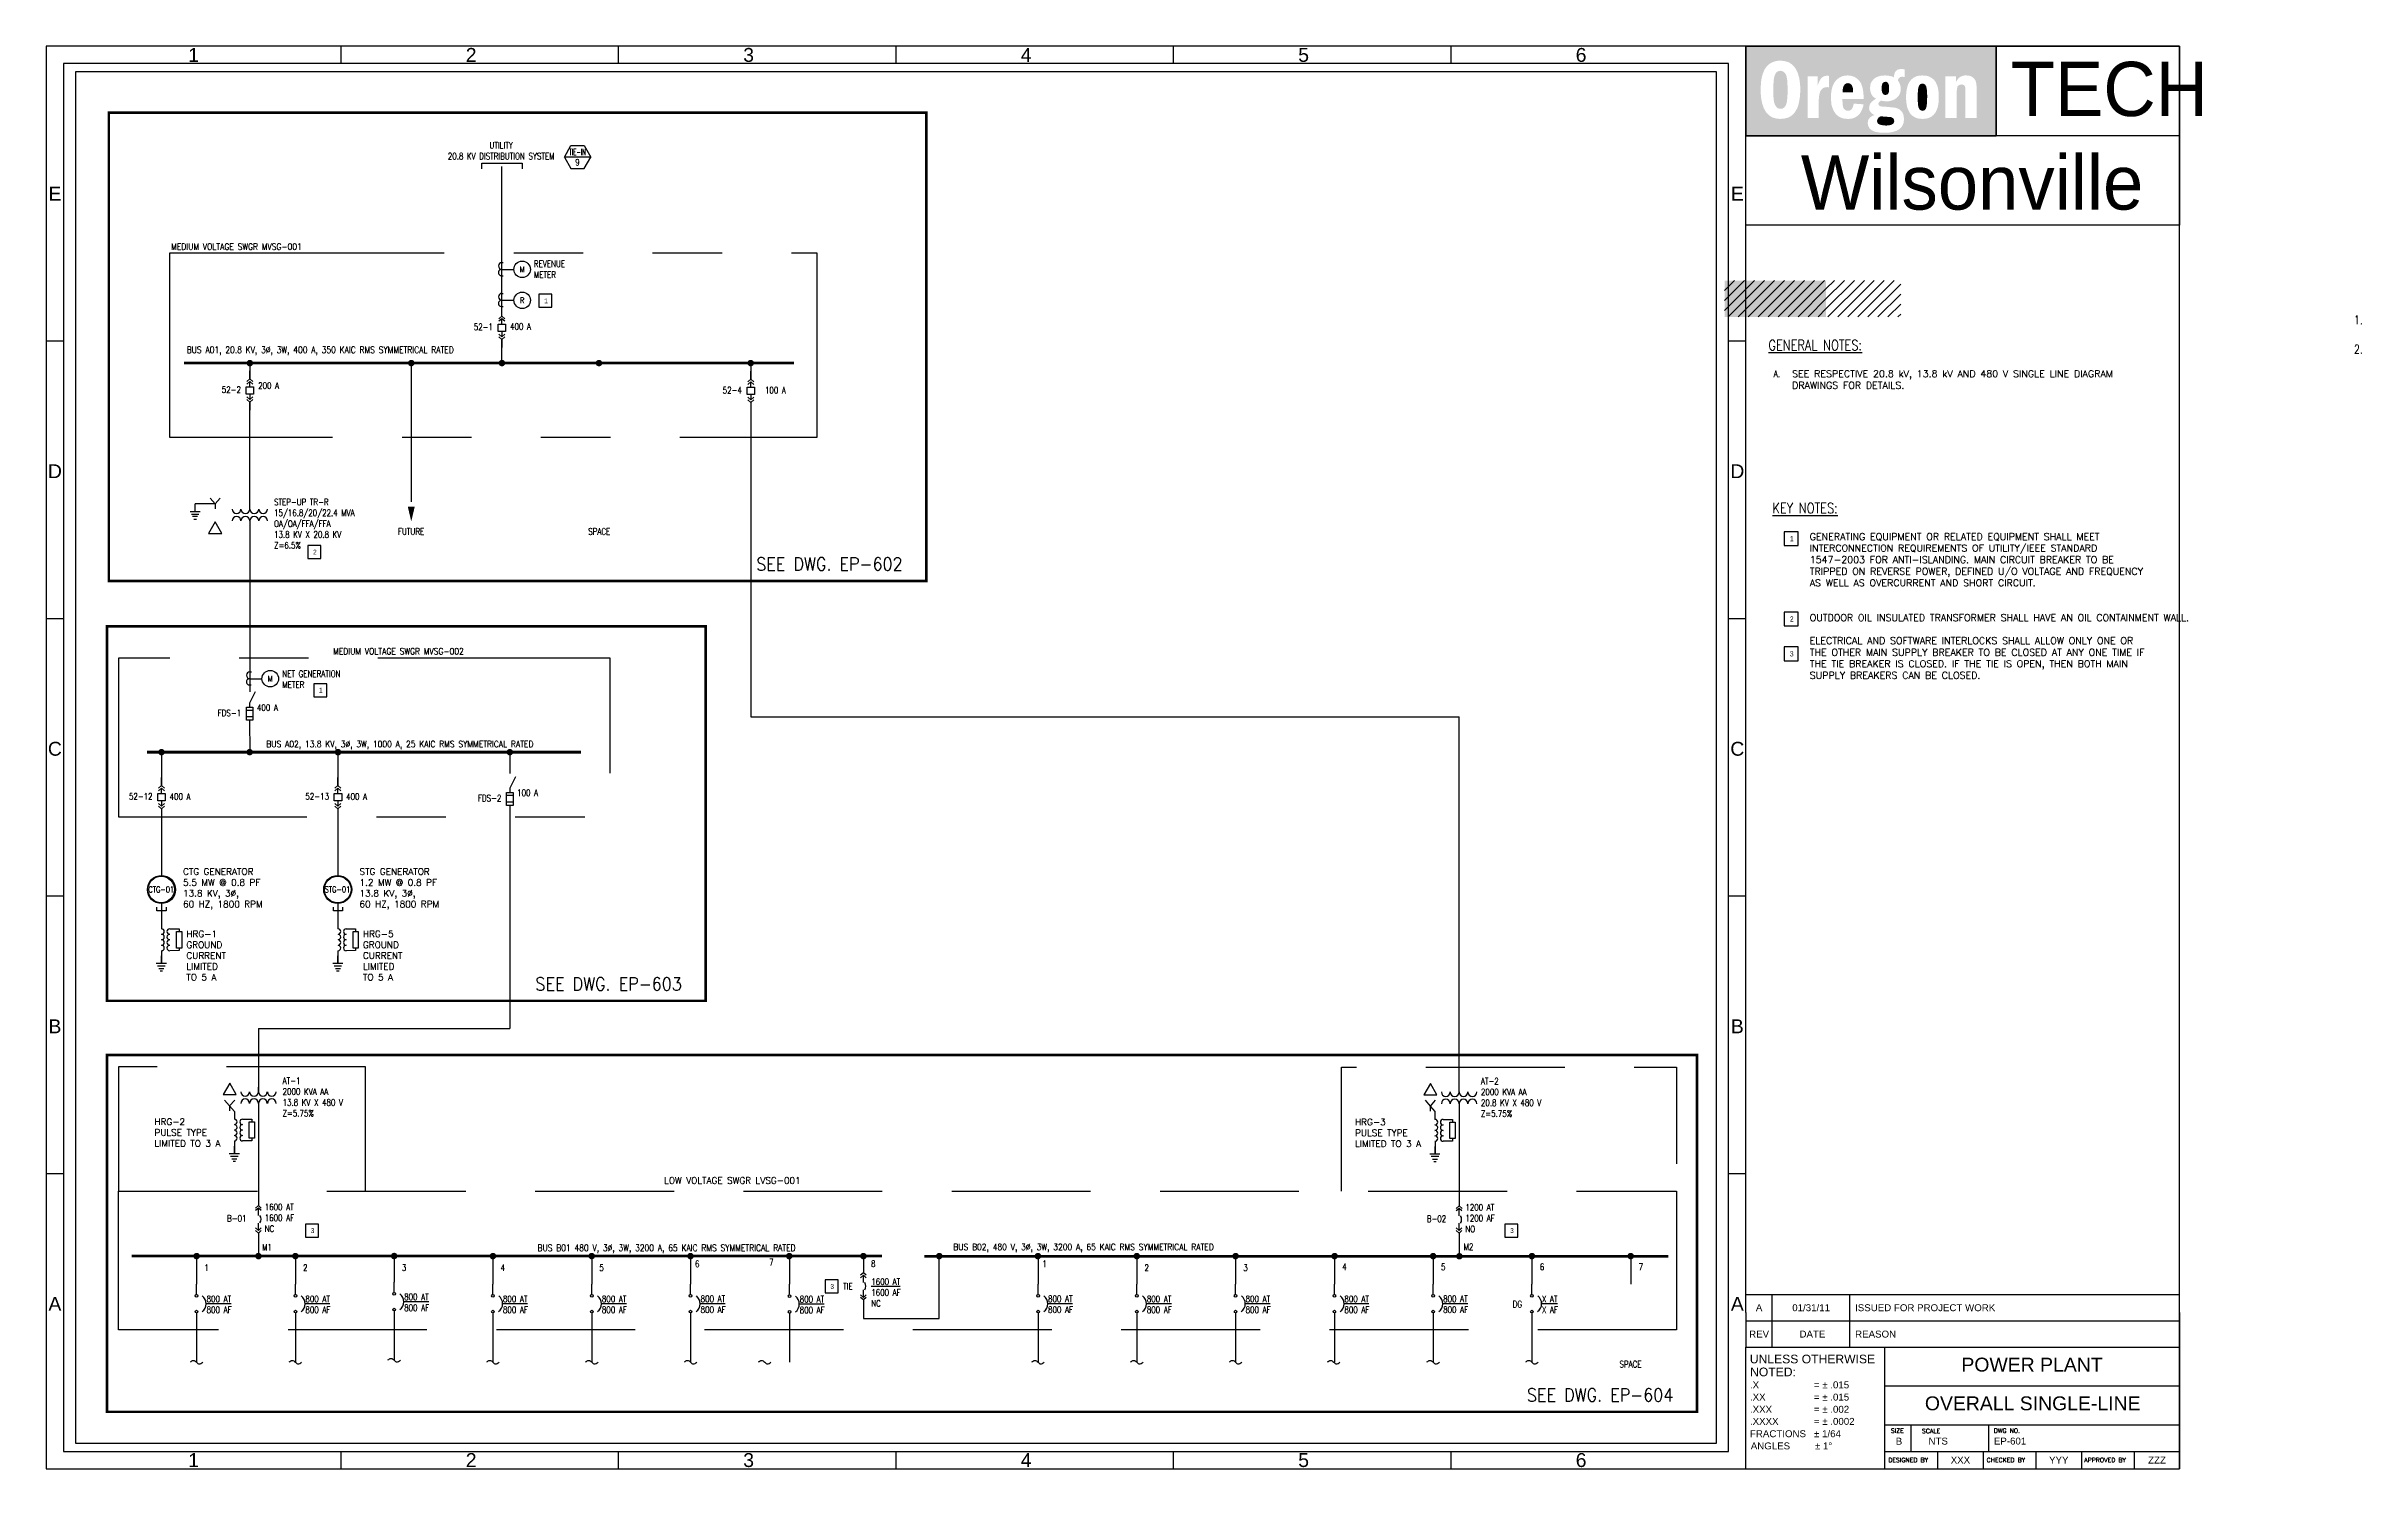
# Paper-space layout 'Layout1' of a CAD drawing. Extents: x 0 to 16.7, y 0 to 10.2.
# The model-space entities are those that its viewports show. They can reach past a viewport. Long polylines and large blocks are cut down to what shows.
import ezdxf
from ezdxf.enums import TextEntityAlignment as Align

# ---------------------------------------------------------------- set-up
doc = ezdxf.new("R2010")
doc.units = 0
doc.header["$MEASUREMENT"] = 0
doc.linetypes.add('DASHED', pattern=[0.75, 0.5, -0.25])
doc.linetypes.add('PHANTOM', pattern=[2.5, 1.25, -0.25, 0.25, -0.25, 0.25, -0.25])
doc.layers.get('0').update_dxf_attribs({"linetype": 'CONTINUOUS'})
doc.layers.get('Defpoints').update_dxf_attribs({"linetype": 'CONTINUOUS'})
for name, color, linetype in [('black', 250, 'CONTINUOUS'), ('e-busline', 4, 'CONTINUOUS'), ('e-ckt_line', 4, 'CONTINUOUS'), ('e-cond-n', 4, 'CONTINUOUS'), ('E-Dwg Limit', 3, 'PHANTOM'), ('E-ENCLOSURE', 1, 'DASHED'), ('e-equip-n', 4, 'CONTINUOUS'), ('e-line-lwt2', 2, 'PHANTOM'), ('e-line-lwt3', 4, 'CONTINUOUS'), ('e-line-lwt4', 7, 'CONTINUOUS'), ('e-line-lwt5', 13, 'CONTINUOUS'), ('e-line-text', 2, 'CONTINUOUS'), ('e-text-n', 2, 'CONTINUOUS'), ('G-ANNO-TTLB', 7, 'CONTINUOUS'), ('G-Dimns-N', 3, 'CONTINUOUS'), ('G-Text-M', 30, 'CONTINUOUS'), ('G-Text-N', 2, 'CONTINUOUS'), ('white', 7, 'CONTINUOUS')]:
    doc.layers.add(name, color=color, linetype=linetype)
doc.styles.add('Roman', font='romans')
doc.styles.add('ROMANS', font='ROMANS.shx')
doc.styles.add('ROMANSCC', font='ROMANS.SHX', dxfattribs={"width": 0.8, "height": 0.125})
doc.styles.add('SIMPLEX', font='simplex.shx')
doc.styles.get("Standard").update_dxf_attribs({"font": 'arial.ttf', "width": 1.001})
doc.styles.add('STD3-32', font='MONOSI.SHX', dxfattribs={"width": 0.85, "height": 0.09375})
pattern_1 = [(45, (10.456353, 10.16089), (-0.0359829, 0.0359829), [])]

psp = doc.layouts.get("Layout1")

# ---------------------------------------------------------------- texts
at = {"layer": 'G-Text-M', "linetype": 'Continuous', "style": 'ROMANS', "width": 0.8}
for s, p in [('%%UGENERAL NOTES:', (12.413, 8.059)), ('%%UKEY NOTES:', (12.441, 6.885))]:
    psp.add_text(s, height=0.075, dxfattribs=at).set_placement(p)
at = {"layer": 'G-Text-N', "style": 'ROMANS', "width": 0.8}
for s, height, p in [('1.', 0.0625, (16.632, 8.247)), ('2.', 0.0625, (16.632, 8.036)), ('A.', 0.05, (12.449, 7.865))]:
    psp.add_text(s, height=height, dxfattribs=at).set_placement(p)
at = {"layer": 'G-Text-N', "char_height": 0.05, "attachment_point": 1, "style": 'ROMANS'}
for s, insert, width in [('SEE RESPECTIVE 20.8 kV, 13.8 kV AND 480 V SINGLE LINE DIAGRAM DRAWINGS FOR DETAILS.', (12.583, 7.915), 2.78552), ('GENERATING EQUIPMENT OR RELATED EQUIPMENT SHALL MEET INTERCONNECTION REQUIREMENTS OF UTILITY/IEEE STANDARD 1547-2003 FOR ANTI-ISLANDING. MAIN CIRCUIT BREAKER TO BE TRIPPED ON REVERSE POWER, DEFINED U/O VOLTAGE AND FREQUENCY AS WELL AS OVERCURRENT AND SHORT CIRCUIT.\\P\\P\\POUTDOOR OIL INSULATED TRANSFORMER SHALL HAVE AN OIL CONTAINMENT WALL.\\P\\PELECTRICAL AND SOFTWARE INTERLOCKS SHALL ALLOW ONLY ONE OR THE OTHER MAIN SUPPLY BREAKER TO BE CLOSED AT ANY ONE TIME IF THE TIE BREAKER IS CLOSED. IF THE TIE IS OPEN, THEN BOTH MAIN SUPPLY BREAKERS CAN BE CLOSED.', (12.71, 6.742), 2.6215)]:
    psp.add_mtext(s, dxfattribs=dict(at, insert=insert, width=width))

msp = doc.modelspace()

# ---------------------------------------------------------------- texts
at = {"layer": 'e-text-n', "style": 'ROMANSCC', "width": 0.85}
msp.add_text('BUS B01 480 V, 3%%C, 3W, 3200 A, 65 KAIC RMS SYMMETRICAL RATED', height=0.09375, dxfattribs=at).set_placement((10.933, 3.607))
at = {"layer": 'G-Text-N', "style": 'ROMANSCC', "width": 0.85}
for s, p in [('MEDIUM VOLTAGE SWGR MVSG-001', (5.647, 18.049)), ('MEDIUM VOLTAGE SWGR MVSG-001', (5.647, 18.049)), ('BUS A01, 20.8 KV, 3%%C, 3W, 400 A, 350 KAIC RMS SYMMETRICAL RATED ', (5.872, 16.561)), ('MEDIUM VOLTAGE SWGR MVSG-002', (7.984, 12.212)), ('MEDIUM VOLTAGE SWGR MVSG-002', (7.984, 12.212)), ('BUS A02, 13.8 KV, 3%%C, 3W, 1000 A, 25 KAIC RMS SYMMETRICAL RATED', (7.021, 10.874)), ('BUS B02, 480 V, 3%%C, 3W, 3200 A, 65 KAIC RMS SYMMETRICAL RATED', (16.932, 3.62))]:
    msp.add_text(s, height=0.09375, dxfattribs=at).set_placement(p)
at = {"layer": 'G-Text-N', "style": 'ROMANS', "width": 0.75}
msp.add_text('R', height=0.0797, dxfattribs=at).set_placement((10.712, 17.322), align=Align.MIDDLE)
at = {"layer": 'G-Text-N', "linetype": 'Continuous', "style": 'ROMANS', "width": 0.8}
for s, p in [('M1', (6.96, 3.615)), ('M2', (24.293, 3.622)), ('6', (13.203, 3.376, -135)), ('7', (14.275, 3.4, -135)), ('1', (18.215, 3.376, -135))]:
    msp.add_text(s, height=0.0938, dxfattribs=at).set_placement(p)
at = {"layer": 'G-Text-N'}
for s, insert, char_height, width, attachment_point, style in [('UTILITY\\P20.8 KV DISTRIBUTION SYSTEM', (10.408, 19.604), 0.09375, 2.53958, 2, 'ROMANSCC'), ('{\\Fromans.shx;REVENUE\\PMETER}', (10.88, 17.895), 0.09375, 1.17188, 1, 'ROMANSCC'), ('{\\Fromans.shx;REVENUE\\PMETER}', (10.88, 17.895), 0.09375, 1.17188, 1, 'ROMANSCC'), ('{\\Fromans.shx|c0;52-1}', (10.29, 16.985), 0.09375, 1.17188, 3, 'ROMANSCC'), ('400 A', (10.536, 16.99), 0.0938, 1.17188, 1, 'ROMANSCC'), ('{\\Fromans.shx|c0;52-2}', (6.654, 16.08), 0.09375, 1.17188, 3, 'ROMANSCC'), ('200 A', (6.902, 16.138), 0.0938, 1.17188, 1, 'ROMANSCC'), ('{\\Fromans.shx|c0;52-4}', (13.88, 16.072), 0.09375, 1.17188, 3, 'ROMANSCC'), ('100 A', (14.213, 16.072), 0.0938, 1.17188, 1, 'ROMANSCC'), ('{\\Fromans|c0;FUTURE}', (9.109, 14.034), 0.09375, 1.17188, 2, 'ROMANSCC'), ('{\\Fromans|c0;FUTURE}', (9.109, 14.034), 0.09375, 1.17188, 2, 'ROMANSCC'), ('{\\Fromans|c0;SPACE}', (11.824, 14.034), 0.09375, 1.17188, 2, 'ROMANSCC'), ('{\\W0.9;SEE DWG. EP-602}', (14.088, 13.612), 0.1875, 3.40864, 1, 'ROMANS'), ('{\\Fromans.shx;NET GENERATION\\PMETER}', (7.251, 11.981), 0.09375, 1.46874, 1, 'ROMANSCC'), ('{\\Fromans.shx;NET GENERATION\\PMETER}', (7.251, 11.981), 0.09375, 1.46874, 1, 'ROMANSCC'), ('FDS-1', (6.657, 11.416), 0.0938, 1.17188, 3, 'ROMANSCC'), ('400 A', (6.885, 11.493), 0.0938, 0.55759, 1, 'ROMANSCC'), ('{\\Fromans.shx|c0;52-12}', (5.379, 10.213), 0.09375, 1.17188, 3, 'ROMANSCC'), ('400 A', (5.624, 10.21), 0.0938, 1.17188, 1, 'ROMANSCC'), ('{\\Fromans.shx|c0;52-13}', (7.925, 10.213), 0.09375, 1.17188, 3, 'ROMANSCC'), ('400 A', (8.171, 10.21), 0.0938, 1.17188, 1, 'ROMANSCC'), ('FDS-2', (10.411, 10.188), 0.0938, 1.17188, 3, 'ROMANSCC'), ('100 A', (10.639, 10.265), 0.0938, 0.55759, 1, 'ROMANSCC'), ('CTG GENERATOR \\P5.5 MW @ 0.8 PF\\P13.8 KV, 3%%C,\\P60 HZ, 1800 RPM', (5.818, 9.128), 0.09375, 1.70667, 1, 'ROMANS'), ('STG GENERATOR \\P1.2 MW @ 0.8 PF\\P13.8 KV, 3%%C,\\P60 HZ, 1800 RPM', (8.365, 9.128), 0.09375, 1.70667, 1, 'ROMANS'), ('HRG-1\\PGROUND CURRENT LIMITED TO 5 A', (5.867, 8.229), 0.09375, 0.671, 1, 'ROMANS'), ('HRG-5 GROUND CURRENT LIMITED TO 5 A', (8.414, 8.229), 0.09375, 0.68733, 1, 'ROMANS'), ('{\\W0.9;SEE DWG. EP-603}', (10.903, 7.555), 0.1875, 3.40864, 1, 'ROMANS'), ('HRG-2\\PPULSE TYPE LIMITED TO 3 A', (5.406, 5.52), 0.09375, 1.12463, 1, 'ROMANS'), ('HRG-3\\PPULSE TYPE LIMITED TO 3 A', (22.727, 5.516), 0.09375, 1.13471, 1, 'ROMANS'), ('LOW VOLTAGE SWGR LVSG-001', (12.76, 4.673), 0.09375, 3.68288, 1, 'ROMANS'), ('B-01', (6.734, 4.126), 0.0938, 1.17188, 3, 'ROMANSCC'), ('1600 AT\\P1600 AF\\PNC', (6.997, 4.29), 0.0938, 1.07667, 1, 'ROMANSCC'), ('B-02', (24.042, 4.12), 0.0938, 1.17188, 3, 'ROMANSCC'), ('1200 AT\\P1200 AF\\PNO', (24.318, 4.285), 0.0938, 1.07667, 1, 'ROMANSCC'), ('{\\Fromans|c0;1}', (6.125, 3.414), 0.09375, 1.17188, 1, 'ROMANSCC'), ('{\\Fromans|c0;1}', (6.125, 3.414), 0.09375, 1.17188, 1, 'ROMANSCC'), ('{\\Fromans|c0;2}', (7.55, 3.414), 0.09375, 1.17188, 1, 'ROMANSCC'), ('{\\Fromans|c0;2}', (7.55, 3.414), 0.09375, 1.17188, 1, 'ROMANSCC'), ('{\\Fromans|c0;3}', (8.975, 3.415), 0.09375, 1.17188, 1, 'ROMANSCC'), ('{\\Fromans|c0;3}', (8.975, 3.415), 0.09375, 1.17188, 1, 'ROMANSCC'), ('{\\Fromans|c0;4}', (10.4, 3.414), 0.09375, 1.17188, 1, 'ROMANSCC'), ('{\\Fromans|c0;4}', (10.4, 3.414), 0.09375, 1.17188, 1, 'ROMANSCC'), ('{\\Fromans|c0;5}', (11.825, 3.414), 0.09375, 1.17188, 1, 'ROMANSCC'), ('{\\Fromans|c0;5}', (11.825, 3.414), 0.09375, 1.17188, 1, 'ROMANSCC'), ('{\\Fromans|c0;8}', (15.745, 3.473), 0.09375, 1.17188, 1, 'ROMANSCC'), ('{\\Fromans|c0;8}', (15.745, 3.473), 0.09375, 1.17188, 1, 'ROMANSCC'), ('{\\Fromans|c0;2}', (19.689, 3.414), 0.09375, 1.17188, 1, 'ROMANSCC'), ('{\\Fromans|c0;2}', (19.689, 3.414), 0.09375, 1.17188, 1, 'ROMANSCC'), ('{\\Fromans|c0;3}', (21.114, 3.414), 0.09375, 0.05539, 1, 'ROMANSCC'), ('{\\Fromans|c0;3}', (21.114, 3.414), 0.09375, 0.05539, 1, 'ROMANSCC'), ('{\\Fromans|c0;4}', (22.543, 3.427), 0.09375, 1.17188, 1, 'ROMANSCC'), ('{\\Fromans|c0;4}', (22.543, 3.427), 0.09375, 1.17188, 1, 'ROMANSCC'), ('{\\Fromans|c0;5}', (23.968, 3.427), 0.09375, 1.17188, 1, 'ROMANSCC'), ('{\\Fromans|c0;5}', (23.968, 3.427), 0.09375, 1.17188, 1, 'ROMANSCC'), ('{\\Fromans|c0;6}', (25.393, 3.427), 0.09375, 1.17188, 1, 'ROMANSCC'), ('{\\Fromans|c0;6}', (25.393, 3.427), 0.09375, 1.17188, 1, 'ROMANSCC'), ('{\\Fromans.shx|c0;7}', (26.818, 3.427), 0.09375, 1.17188, 1, 'ROMANSCC'), ('TIE', (15.48, 3.145), 0.0938, 1.17188, 3, 'ROMANSCC'), ('{\\L1600 AT\\P}1600 AF\\PNC', (15.747, 3.213), 0.0938, 1.17188, 1, 'ROMANSCC'), ('{\\L800 AT\\P}800 AF', (6.159, 2.964), 0.0938, 0.43179, 1, 'ROMANSCC'), ('{\\L800 AT\\P}800 AF', (7.584, 2.964), 0.0938, 0.42178, 1, 'ROMANSCC'), ('{\\L800 AT\\P}800 AF', (9.009, 2.993), 0.0938, 0.45183, 1, 'ROMANSCC'), ('{\\L800 AT\\P}800 AF', (10.434, 2.964), 0.0938, 0.4318, 1, 'ROMANSCC'), ('{\\L800 AT\\P}800 AF', (11.861, 2.964), 0.0938, 0.44181, 1, 'ROMANSCC'), ('{\\L800 AT\\P}800 AF', (13.286, 2.965), 0.0938, 0.44181, 1, 'ROMANSCC'), ('{\\L800 AT\\P}800 AF', (14.715, 2.96), 0.0938, 0.42178, 1, 'ROMANSCC'), ('{\\L800 AT\\P}800 AF', (18.298, 2.965), 0.0938, 0.44181, 1, 'ROMANSCC'), ('{\\L800 AT\\P}800 AF', (19.723, 2.964), 0.0938, 0.46185, 1, 'ROMANSCC'), ('{\\L800 AT\\P}800 AF', (21.148, 2.964), 0.0938, 0.4318, 1, 'ROMANSCC'), ('{\\L800 AT\\P}800 AF', (22.573, 2.964), 0.0938, 0.45183, 1, 'ROMANSCC'), ('{\\L800 AT\\P}800 AF', (23.998, 2.965), 0.0938, 0.43179, 1, 'ROMANSCC'), ('DG    ', (25.137, 2.888), 0.0938, 1.17188, 3, 'ROMANSCC'), ('{\\LX AT\\P}X AF', (25.423, 2.964), 0.0938, 0.34163, 1, 'ROMANSCC'), ('{\\Fromans.shx|c0;SPACE}', (26.701, 2.023), 0.09375, 1.17188, 2, 'ROMANSCC'), ('{\\W0.9;SEE DWG. EP-604}', (25.207, 1.627), 0.1875, 3.40864, 1, 'ROMANS')]:
    msp.add_mtext(s, dxfattribs=dict(at, insert=insert, char_height=char_height, width=width, attachment_point=attachment_point, style=style))
at = {"layer": 'G-Text-N', "char_height": 0.09375, "attachment_point": 1, "style": 'ROMANSCC'}
for s, insert in [('STEP-UP TR-R  \\P15/16.8/20/22.4 MVA\\POA/OA/FFA/FFA\\P13.8 KV X 20.8 KV\\PZ=6.5%', (7.131, 14.459)), ('AT-1\\P2000 KVA AA\\P13.8 KV X 480 V\\PZ=5.75%', (7.255, 6.111)), ('AT-2\\P2000 KVA AA\\P20.8 KV X 480 V\\PZ=5.75%', (24.543, 6.106))]:
    msp.add_mtext(s, dxfattribs=dict(at, insert=insert))

# ---------------------------------------------------------------- blocks, each defined once
blk = doc.blocks.new('REV_BLK_B')
for p, q in [((0, 0.19), (3.125, 0.19)), ((0.19, 0), (0.19, 0.19)), ((0.75, 0), (0.75, 0.19))]:
    blk.add_line(p, q)
at = {"width": 1.001}
for tag, p in [('REV', (0.095, 0.095)), ('DATE', (0.47, 0.095))]:
    blk.add_attdef(tag, text='', height=0.05, dxfattribs=at).set_placement(p, align=Align.MIDDLE_CENTER)
blk.add_attdef('REASON', text='', height=0.05, dxfattribs=at).set_placement((0.787, 0.095), align=Align.MIDDLE_LEFT)
blk = doc.blocks.new('G-KEYN-0003')
blk.add_lwpolyline([(-0.135, 0.125), (-0.135, -0.125), (0.115, -0.125), (0.115, 0.125)], close=True)
at = {"style": 'STD3-32', "width": 0.85}
blk.add_attdef('NO', text='', height=0.0938, dxfattribs=at).set_placement((0, 0), align=Align.MIDDLE)
blk = doc.blocks.new('OIT_ANSI_B_TTLBLK_R2')
h = blk.add_hatch(color=256)
h.dxf.hatch_style = 1
h.paths.add_polyline_path([(14.054, 10.25), (12.25, 10.25), (12.25, 9.605), (14.054, 9.605)])
h.paths.add_polyline_path([(13.393, 10.084), (13.393, 10.029), (13.376, 10.031), (13.375, 10.031), (13.36, 10.028), (13.349, 10.017), (13.345, 10.004), (13.354, 9.991), (13.361, 9.975), (13.365, 9.958), (13.366, 9.944), (13.365, 9.926), (13.36, 9.91), (13.352, 9.895), (13.341, 9.882), (13.337, 9.879), (13.324, 9.869), (13.309, 9.862), (13.293, 9.857), (13.276, 9.854), (13.261, 9.854), (13.244, 9.855), (13.227, 9.858), (13.223, 9.859), (13.209, 9.847), (13.204, 9.834), (13.212, 9.821), (13.215, 9.819), (13.224, 9.817), (13.24, 9.815), (13.263, 9.814), (13.273, 9.813), (13.294, 9.811), (13.313, 9.809), (13.328, 9.807), (13.338, 9.804), (13.354, 9.797), (13.367, 9.787), (13.375, 9.778), (13.383, 9.764), (13.387, 9.748), (13.389, 9.728), (13.388, 9.712), (13.386, 9.698), (13.381, 9.685), (13.375, 9.673), (13.367, 9.663), (13.357, 9.654), (13.345, 9.646), (13.331, 9.64), (13.316, 9.635), (13.299, 9.631), (13.28, 9.628), (13.259, 9.627), (13.247, 9.627), (13.225, 9.627), (13.204, 9.63), (13.186, 9.633), (13.171, 9.638), (13.158, 9.645), (13.147, 9.653), (13.139, 9.662), (13.133, 9.673), (13.129, 9.686), (13.128, 9.698), (13.13, 9.714), (13.137, 9.728), (13.147, 9.739), (13.161, 9.749), (13.176, 9.754), (13.159, 9.765), (13.148, 9.776), (13.14, 9.79), (13.138, 9.806), (13.14, 9.821), (13.145, 9.835), (13.155, 9.848), (13.168, 9.86), (13.184, 9.871), (13.188, 9.873), (13.173, 9.882), (13.162, 9.893), (13.153, 9.907), (13.148, 9.922), (13.145, 9.939), (13.145, 9.948), (13.146, 9.967), (13.15, 9.984), (13.158, 9.998), (13.168, 10.011), (13.175, 10.017), (13.187, 10.025), (13.202, 10.032), (13.218, 10.037), (13.236, 10.039), (13.254, 10.04), (13.272, 10.039), (13.288, 10.036), (13.305, 10.032), (13.316, 10.027), (13.319, 10.048), (13.325, 10.064), (13.332, 10.073), (13.344, 10.082), (13.36, 10.086), (13.37, 10.087), (13.388, 10.085)], flags=16)
h.paths.add_polyline_path([(13.477, 10.033), (13.49, 10.037), (13.505, 10.039), (13.522, 10.04), (13.539, 10.039), (13.554, 10.037), (13.568, 10.033), (13.58, 10.027), (13.591, 10.02), (13.602, 10.012), (13.611, 10.001), (13.619, 9.989), (13.625, 9.976), (13.631, 9.961), (13.635, 9.944), (13.638, 9.926), (13.64, 9.906), (13.64, 9.884), (13.64, 9.862), (13.638, 9.842), (13.635, 9.824), (13.631, 9.807), (13.625, 9.792), (13.619, 9.778), (13.611, 9.766), (13.602, 9.756), (13.592, 9.747), (13.581, 9.74), (13.568, 9.734), (13.554, 9.73), (13.54, 9.728), (13.523, 9.727), (13.506, 9.728), (13.491, 9.73), (13.478, 9.734), (13.465, 9.74), (13.454, 9.747), (13.443, 9.755), (13.434, 9.766), (13.427, 9.777), (13.42, 9.791), (13.414, 9.806), (13.41, 9.822), (13.407, 9.841), (13.405, 9.861), (13.404, 9.883), (13.405, 9.905), (13.407, 9.925), (13.41, 9.943), (13.414, 9.96), (13.419, 9.975), (13.426, 9.989), (13.434, 10.001), (13.443, 10.011), (13.453, 10.02), (13.464, 10.027)], flags=16)
h.paths.add_polyline_path([(13.688, 10.034), (13.764, 10.034), (13.764, 9.993), (13.773, 10.008), (13.783, 10.021), (13.795, 10.03), (13.81, 10.036), (13.826, 10.04), (13.837, 10.04), (13.856, 10.039), (13.872, 10.034), (13.884, 10.027), (13.897, 10.015), (13.906, 10), (13.908, 9.993), (13.911, 9.98), (13.912, 9.963), (13.913, 9.942), (13.913, 9.931), (13.913, 9.733), (13.832, 9.733), (13.832, 9.931), (13.831, 9.953), (13.826, 9.966), (13.825, 9.968), (13.81, 9.975), (13.805, 9.975), (13.787, 9.972), (13.776, 9.962), (13.776, 9.962), (13.772, 9.949), (13.77, 9.932), (13.769, 9.91), (13.769, 9.733), (13.688, 9.733)], flags=16)
h.paths.add_polyline_path([(13.08, 9.982), (13.085, 9.968), (13.09, 9.952), (13.094, 9.935), (13.096, 9.916), (13.098, 9.894), (13.098, 9.87), (12.946, 9.87), (12.946, 9.853), (12.947, 9.83), (12.95, 9.813), (12.956, 9.801), (12.957, 9.799), (12.97, 9.788), (12.985, 9.785), (12.999, 9.788), (13.011, 9.795), (13.019, 9.807), (13.025, 9.825), (13.026, 9.837), (13.098, 9.832), (13.094, 9.813), (13.088, 9.796), (13.081, 9.781), (13.073, 9.768), (13.063, 9.756), (13.052, 9.747), (13.04, 9.739), (13.026, 9.733), (13.011, 9.729), (12.994, 9.727), (12.983, 9.727), (12.965, 9.728), (12.948, 9.731), (12.932, 9.737), (12.918, 9.745), (12.905, 9.755), (12.894, 9.767), (12.885, 9.781), (12.878, 9.796), (12.872, 9.811), (12.867, 9.828), (12.865, 9.846), (12.863, 9.866), (12.863, 9.879), (12.863, 9.9), (12.865, 9.92), (12.868, 9.938), (12.872, 9.955), (12.878, 9.97), (12.885, 9.984), (12.894, 9.998), (12.907, 10.012), (12.92, 10.022), (12.934, 10.03), (12.949, 10.036), (12.966, 10.039), (12.983, 10.04), (13, 10.039), (13.016, 10.035), (13.032, 10.03), (13.046, 10.021), (13.059, 10.01), (13.065, 10.004), (13.073, 9.994)], flags=16)
h.paths.add_polyline_path([(12.848, 10.037), (12.848, 9.955), (12.835, 9.956), (12.82, 9.954), (12.808, 9.95), (12.798, 9.942), (12.789, 9.931), (12.783, 9.918), (12.779, 9.901), (12.776, 9.881), (12.775, 9.863), (12.775, 9.733), (12.694, 9.733), (12.694, 10.034), (12.766, 10.034), (12.766, 9.962), (12.772, 9.982), (12.78, 10), (12.788, 10.014), (12.799, 10.025), (12.81, 10.033), (12.823, 10.037), (12.834, 10.038)], flags=16)
h.paths.add_polyline_path([(12.634, 10.022), (12.637, 10.004), (12.639, 9.985), (12.641, 9.965), (12.641, 9.943), (12.641, 9.937), (12.641, 9.914), (12.64, 9.893), (12.637, 9.873), (12.634, 9.854), (12.63, 9.837), (12.626, 9.82), (12.62, 9.805), (12.613, 9.792), (12.606, 9.78), (12.598, 9.769), (12.589, 9.759), (12.578, 9.75), (12.567, 9.743), (12.556, 9.737), (12.543, 9.733), (12.53, 9.73), (12.515, 9.728), (12.499, 9.727), (12.481, 9.728), (12.463, 9.731), (12.448, 9.735), (12.433, 9.742), (12.42, 9.751), (12.407, 9.762), (12.397, 9.774), (12.392, 9.78), (12.385, 9.793), (12.378, 9.806), (12.373, 9.82), (12.368, 9.836), (12.364, 9.853), (12.361, 9.871), (12.358, 9.89), (12.357, 9.91), (12.356, 9.932), (12.356, 9.937), (12.357, 9.959), (12.358, 9.981), (12.36, 10.001), (12.363, 10.019), (12.367, 10.037), (12.372, 10.053), (12.378, 10.068), (12.384, 10.082), (12.392, 10.094), (12.4, 10.105), (12.409, 10.115), (12.419, 10.123), (12.43, 10.13), (12.442, 10.136), (12.455, 10.14), (12.468, 10.144), (12.483, 10.146), (12.498, 10.147), (12.517, 10.145), (12.534, 10.142), (12.55, 10.138), (12.565, 10.131), (12.578, 10.122), (12.59, 10.111), (12.601, 10.099), (12.605, 10.094), (12.612, 10.082), (12.619, 10.069), (12.625, 10.055), (12.629, 10.039)], flags=16)
h = blk.add_hatch(color=256)
h.dxf.hatch_style = 1
h.paths.add_polyline_path([(12.55, 9.93), (12.55, 9.937), (12.55, 9.962), (12.549, 9.984), (12.548, 10.003), (12.545, 10.02), (12.543, 10.034), (12.539, 10.044), (12.538, 10.047), (12.528, 10.061), (12.516, 10.07), (12.5, 10.073), (12.499, 10.074), (12.483, 10.071), (12.47, 10.062), (12.46, 10.047), (12.46, 10.046), (12.456, 10.036), (12.453, 10.023), (12.45, 10.007), (12.449, 9.988), (12.448, 9.967), (12.447, 9.942), (12.447, 9.937), (12.447, 9.912), (12.448, 9.89), (12.45, 9.871), (12.452, 9.854), (12.455, 9.841), (12.459, 9.83), (12.46, 9.828), (12.469, 9.813), (12.481, 9.803), (12.497, 9.8), (12.499, 9.8), (12.515, 9.802), (12.528, 9.811), (12.538, 9.826), (12.538, 9.827), (12.542, 9.837), (12.545, 9.85), (12.547, 9.866), (12.549, 9.884), (12.55, 9.906)])
h = blk.add_hatch(color=256)
h.dxf.hatch_style = 1
h.paths.add_polyline_path([(13.021, 9.948), (13.016, 9.964), (13.008, 9.976), (12.997, 9.983), (12.985, 9.985), (12.972, 9.982), (12.962, 9.975), (12.954, 9.964), (12.949, 9.948), (12.947, 9.927), (12.947, 9.918), (13.022, 9.918), (13.022, 9.927)])
h = blk.add_hatch(color=256)
h.dxf.hatch_style = 1
h.paths.add_polyline_path([(13.282, 9.947), (13.281, 9.969), (13.275, 9.984), (13.267, 9.993), (13.257, 9.995), (13.241, 9.99), (13.235, 9.984), (13.23, 9.97), (13.228, 9.951), (13.228, 9.945), (13.23, 9.923), (13.236, 9.909), (13.246, 9.901), (13.256, 9.899), (13.272, 9.904), (13.276, 9.91), (13.281, 9.923), (13.282, 9.943)])
h = blk.add_hatch(color=256)
h.dxf.hatch_style = 1
h.paths.add_polyline_path([(13.556, 9.875), (13.557, 9.884), (13.556, 9.908), (13.555, 9.928), (13.553, 9.945), (13.55, 9.957), (13.549, 9.962), (13.54, 9.976), (13.525, 9.982), (13.523, 9.982), (13.507, 9.978), (13.497, 9.965), (13.496, 9.962), (13.493, 9.952), (13.49, 9.937), (13.489, 9.918), (13.488, 9.896), (13.488, 9.884), (13.488, 9.86), (13.49, 9.84), (13.491, 9.823), (13.494, 9.81), (13.495, 9.807), (13.504, 9.792), (13.517, 9.786), (13.523, 9.785), (13.538, 9.79), (13.548, 9.802), (13.549, 9.807), (13.552, 9.818), (13.554, 9.834), (13.556, 9.852)])
h = blk.add_hatch(color=256)
h.dxf.hatch_style = 1
h.paths.add_polyline_path([(13.315, 9.728), (13.313, 9.73), (13.299, 9.739), (13.297, 9.739), (13.285, 9.741), (13.265, 9.742), (13.257, 9.743), (13.239, 9.744), (13.222, 9.746), (13.221, 9.746), (13.206, 9.736), (13.197, 9.723), (13.195, 9.71), (13.198, 9.699), (13.205, 9.691), (13.218, 9.685), (13.236, 9.681), (13.259, 9.679), (13.262, 9.679), (13.284, 9.681), (13.3, 9.685), (13.312, 9.693), (13.318, 9.703), (13.319, 9.711)])
at = {"linetype": 'Continuous'}
h = blk.add_hatch(color=250, dxfattribs=at)
h.dxf.hatch_style = 1
h.paths.add_polyline_path([(12.827, 8.562), (12.096, 8.562), (12.096, 8.3), (12.827, 8.3)], flags=16)
h.paths.add_polyline_path([(12.091, 8.271), (12.837, 8.271), (12.837, 8.63), (12.091, 8.63)], flags=9)
h = blk.add_hatch(dxfattribs=at)
h.set_pattern_fill('ANSI31', color=250, scale=0.4071)
h.set_pattern_definition(pattern_1)
h.paths.add_polyline_path([(12.827, 8.562), (12.096, 8.562), (12.096, 8.3), (12.827, 8.3)], flags=16)
h.paths.add_polyline_path([(12.091, 8.253), (12.837, 8.253), (12.837, 8.611), (12.091, 8.611)], flags=9)
h = blk.add_hatch(color=250, dxfattribs=at)
h.dxf.hatch_style = 1
h.paths.add_polyline_path([(12.096, 8.562), (12.096, 8.3), (12.827, 8.3), (12.827, 8.562)], flags=16)
h.paths.add_polyline_path([(12.091, 8.253), (12.837, 8.253), (12.837, 8.611), (12.091, 8.611)], flags=9)
h = blk.add_hatch(color=250, dxfattribs=at)
h.dxf.hatch_style = 1
h.paths.add_polyline_path([(12.096, 8.562), (12.096, 8.3), (12.827, 8.3), (12.827, 8.562)], flags=16)
h.paths.add_polyline_path([(12.091, 8.253), (12.837, 8.253), (12.837, 8.611), (12.091, 8.611)], flags=9)
h = blk.add_hatch(dxfattribs=at)
h.set_pattern_fill('ANSI31', scale=0.4071)
h.set_pattern_definition(pattern_1)
h.paths.add_polyline_path([(13.366, 8.562), (12.827, 8.562), (12.827, 8.3), (13.366, 8.3)], flags=16)
h.paths.add_polyline_path([(12.807, 8.251), (13.379, 8.251), (13.379, 8.61), (12.807, 8.61)], flags=9)
for p, q in [((15.375, 10.25), (0, 10.25)), ((0, 10.25), (0, 0)), ((2.125, 10.125), (2.125, 10.25)), ((4.125, 10.125), (4.125, 10.25)), ((6.125, 10.125), (6.125, 10.25)), ((8.125, 10.125), (8.125, 10.25)), ((10.125, 10.125), (10.125, 10.25)), ((12.25, 1.125), (12.25, 10.25)), ((15.375, 0), (15.375, 10.25)), ((12.125, 10.125), (0.125, 10.125)), ((0.125, 10.125), (0.125, 0.125)), ((12.125, 0.125), (12.125, 10.125)), ((15.375, 9.605), (15.375, 8.96)), ((15.375, 8.96), (12.25, 8.96)), ((0.125, 8.125), (0, 8.125)), ((12.25, 8.125), (12.125, 8.125)), ((0.125, 6.125), (0, 6.125)), ((12.25, 6.125), (12.125, 6.125)), ((0.125, 4.125), (0, 4.125)), ((12.25, 4.125), (12.125, 4.125)), ((0.125, 2.125), (0, 2.125)), ((12.25, 2.125), (12.125, 2.125)), ((12.25, 1.125), (12.25, 0.875)), ((12.25, 1.065), (15.375, 1.065)), ((12.44, 0.875), (12.44, 1.065)), ((13, 0.875), (13, 1.065)), ((15.375, 1.125), (15.375, 0)), ((12.25, 0.875), (15.375, 0.875)), ((12.25, 0), (12.25, 0.875)), ((13.25, 0), (13.25, 0.875)), ((15.375, 0.595), (13.25, 0.595)), ((13.25, 0.315), (15.375, 0.315)), ((13.44, 0.125), (13.44, 0.315)), ((14, 0.125), (14, 0.315)), ((0, 0), (15.375, 0)), ((0.125, 0.125), (12.125, 0.125)), ((2.125, 0), (2.125, 0.125)), ((4.125, 0), (4.125, 0.125)), ((6.125, 0), (6.125, 0.125)), ((8.125, 0), (8.125, 0.125)), ((10.125, 0), (10.125, 0.125)), ((12.25, 0), (15.375, 0)), ((13.25, 0.125), (15.375, 0.125)), ((13.632, 0), (13.632, 0.125)), ((13.959, 0.125), (13.959, 0)), ((14.341, 0), (14.341, 0.125)), ((14.668, 0.125), (14.668, 0)), ((15.05, 0), (15.05, 0.125))]:
    blk.add_line(p, q)
blk.add_lwpolyline([(12.25, 10.25), (14.054, 10.25), (14.054, 9.605), (12.25, 9.605)], close=True)
at = {"layer": 'black', "linetype": 'Continuous'}
blk.add_lwpolyline([(12.25, 9.605), (14.054, 9.605), (14.054, 10.25), (12.25, 10.25)], close=True, dxfattribs=at)
at = {"layer": 'white', "linetype": 'Continuous'}
blk.add_lwpolyline([(14.054, 10.25), (15.375, 10.25), (15.375, 9.605), (14.054, 9.605)], close=True, dxfattribs=at)
at = {"width": 1.001}
for s, height, p in [('1', 0.1, (1.062, 10.188)), ('2', 0.1, (3.062, 10.188)), ('3', 0.1, (5.062, 10.188)), ('4', 0.1, (7.062, 10.188)), ('5', 0.1, (9.062, 10.188)), ('6', 0.1, (11.062, 10.188)), ('E', 0.1, (0.062, 9.188)), ('E', 0.1, (12.188, 9.188)), ('D', 0.1, (0.062, 7.188)), ('D', 0.1, (12.188, 7.188)), ('C', 0.1, (0.062, 5.188)), ('C', 0.1, (12.188, 5.188)), ('B', 0.1, (0.062, 3.188)), ('B', 0.1, (12.188, 3.188)), ('A', 0.1, (0.062, 1.188)), ('A', 0.1, (12.188, 1.188)), ('REV', 0.05, (12.345, 0.97)), ('1', 0.1, (1.062, 0.062)), ('2', 0.1, (3.062, 0.062)), ('3', 0.1, (5.062, 0.062)), ('4', 0.1, (7.062, 0.062)), ('5', 0.1, (9.062, 0.062)), ('6', 0.1, (11.062, 0.062))]:
    blk.add_text(s, height=height, dxfattribs=at).set_placement(p, align=Align.MIDDLE_CENTER)
for s, height, p in [('DATE', 0.05, (12.636, 0.945)), ('REASON', 0.05, (13.037, 0.945)), ('UNLESS OTHERWISE ', 0.0625, (12.278, 0.759)), ('NOTED:', 0.0625, (12.28, 0.666)), ('.X', 0.05, (12.279, 0.579)), ('.XX', 0.05, (12.279, 0.491)), ('= ± .015', 0.05, (12.74, 0.579)), ('= ± .015', 0.05, (12.74, 0.491)), ('.XXX', 0.05, (12.279, 0.403)), ('.XXXX', 0.05, (12.279, 0.316)), ('= ± .002', 0.05, (12.74, 0.403)), ('= ± .0002', 0.05, (12.74, 0.316)), ('FRACTIONS', 0.05, (12.279, 0.227)), ('ANGLES', 0.05, (12.285, 0.139)), ('± 1/64', 0.05, (12.741, 0.227)), ('± 1°', 0.05, (12.747, 0.139))]:
    blk.add_text(s, height=height, dxfattribs=at).set_placement(p)
at = {"style": 'Roman'}
for s, p in [('SIZE', (13.294, 0.258)), ('SCALE', (13.519, 0.255)), ('DWG NO.', (14.036, 0.258)), ('DESIGNED BY', (13.276, 0.046)), ('CHECKED BY', (13.985, 0.046)), ('APPROVED BY', (14.688, 0.046))]:
    blk.add_text(s, height=0.0325, dxfattribs=at).set_placement(p)
at = {"linetype": 'Continuous', "char_height": 0.39082, "attachment_point": 4}
for s, width, insert in [('{\\fFranklin Gothic Demi Cond|b0|i0|c0|p34;\\C7;TECH}', 3.00829, (14.158, 9.94)), ('{\\fFranklin Gothic Demi Cond|b0|i0|c0|p34;\\C7;Wilsonville}', 2.87763, (12.646, 9.266))]:
    blk.add_mtext_dynamic_manual_height_columns(s, width=width, gutter_width=1, heights=[0.662], dxfattribs=dict(at, insert=insert))
at = {"insert": (13.33, 0.223), "char_height": 0.05, "width": 0.14685, "attachment_point": 1}
blk.add_mtext('B', dxfattribs=at)
at = {"width": 1.001}
for tag, height, p in [('PROJECTNAME', 0.1, (14.312, 0.75)), ('DWGNAME', 0.1, (14.317, 0.471)), ('DESIGN', 0.05, (13.796, 0.062)), ('CHECK', 0.05, (14.505, 0.062)), ('APPROVE', 0.05, (15.213, 0.062))]:
    blk.add_attdef(tag, text='', height=height, dxfattribs=at).set_placement(p, align=Align.MIDDLE_CENTER)
blk.add_attdef('SCALE', text='', height=0.05, dxfattribs=at).set_placement((13.636, 0.159), align=Align.BOTTOM_CENTER)
blk.add_attdef('DWNNO', text='', height=0.05, dxfattribs=at).set_placement((14.037, 0.159), align=Align.BOTTOM_LEFT)
blk = doc.blocks.new('METER')
at = {"layer": 'e-cond-n'}
blk.add_line((19.139, 19.259), (19.371, 19.259), dxfattribs=at)
blk.add_circle((19.529, 19.26), 0.159, dxfattribs=at)
for centre, radius, start, end in [((19.133, 19.199), 0.0604, 84.0461, 275.9781), ((19.139, 19.326), 0.0664, 90, 270)]:
    blk.add_arc(centre, radius, start, end, dxfattribs=at)
at = {"color": 2, "style": 'ROMANS', "width": 0.75}
blk.add_text('M', height=0.106, dxfattribs=at).set_placement((19.529, 19.26), align=Align.MIDDLE)
blk = doc.blocks.new('E-LINE-0031')
at = {"layer": 'e-line-lwt3'}
for p, q in [((0, -0.259), (0, 0)), ((0, -0.259), (-0.097, -0.345)), ((0, -0.346), (-0.097, -0.431)), ((0.097, -0.345), (0, -0.259)), ((0.097, -0.431), (0, -0.346)), ((0, -0.518), (0, -0.346)), ((0, -0.929), (-0.097, -0.844)), ((0, -1.016), (-0.097, -0.93)), ((0, -0.758), (0, -0.929)), ((0.097, -0.844), (0, -0.929)), ((0.097, -0.93), (0, -1.016)), ((0, -1.016), (0, -1.275))]:
    blk.add_line(p, q, dxfattribs=at)
blk.add_lwpolyline([(-0.12, -0.518), (0.12, -0.518), (0.12, -0.758), (-0.12, -0.758)], close=True, dxfattribs=at)
at = {"layer": 'e-line-text', "style": 'ROMANS', "width": 0.8}
blk.add_attdef('52', text='', height=0.125, dxfattribs=at).set_placement((-0.002, -0.636), align=Align.MIDDLE)
blk.add_attdef('1200AF', (0.161, -0.691), '', height=0.125, dxfattribs=at)
blk = doc.blocks.new('E-GEN-TAG')
at = {"layer": 'e-line-lwt2', "linetype": 'Continuous'}
blk.add_circle((0, 0), 0.287, dxfattribs=at)
at = {"layer": 'e-line-text', "style": 'ROMANS', "width": 0.8}
blk.add_attdef('CTG-2', text='', height=0.125, dxfattribs=at).set_placement((-0.006, 0.002), align=Align.MIDDLE)
blk = doc.blocks.new('transformer')
for p, q in [((0.459, 0.359), (0.459, 0.457)), ((0.459, 0.097), (0.459, 0))]:
    blk.add_line(p, q)
for centre, start, end in [((0.162, 0.359), 180, 0), ((0.162, 0.097), 360, 180), ((0.36, 0.359), 180, 360), ((0.36, 0.097), 0, 180), ((0.558, 0.359), 180, 0), ((0.558, 0.097), 360, 180), ((0.757, 0.359), 180, 360), ((0.757, 0.097), 0, 180)]:
    blk.add_arc(centre, 0.099, start, end)
blk = doc.blocks.new('A-SYMB-0008')
blk.add_lwpolyline([(-0.253, 0), (-0.126, 0.219), (0.126, 0.219), (0.253, 0), (-0.253, 0), (-0.126, -0.219), (0.126, -0.219), (0.253, 0)])
at = {"style": 'SIMPLEX', "width": 0.8}
for tag, p in [('FLOOR', (0, 0.036)), ('FLOOR_COLOR', (0, -0.164))]:
    blk.add_attdef(tag, text='', height=0.125, dxfattribs=at).set_placement(p, align=Align.CENTER)
blk = doc.blocks.new('E13')
for p, q in [((0.0625, 0.0625), (0.0625, -0.0625)), ((0.1875, 0.0625), (0.1875, -0.0625))]:
    blk.add_line(p, q)
blk.add_lwpolyline([(0, 0.0625), (0.25, 0.0625), (0.25, -0.0625), (0, -0.0625)], close=True)
blk = doc.blocks.new('E2')
for centre, start, end in [((-0.1875, 0), 180, 0), ((-0.0625, 0), 180, 0), ((0.0625, 0), 180, 0), ((0.1875, 0), 180, 0), ((-0.1875, -0.1875), 0, 180), ((-0.0625, -0.1875), 0, 180), ((0.0625, -0.1875), 0, 180), ((0.1875, -0.1875), 0, 180)]:
    blk.add_arc(centre, 0.0625, start, end)
blk = doc.blocks.new('E-LINE-0028A')
at = {"layer": 'e-ckt_line'}
for p, q in [((0, 0.129), (0, 0)), ((0, 0), (0, -0.19)), ((0, -0.19), (-0.055, -0.239)), ((0, -0.239), (-0.055, -0.288)), ((0.055, -0.239), (0, -0.19)), ((0, -0.381), (0, -0.239)), ((0.055, -0.288), (0, -0.239)), ((0, -0.664), (-0.055, -0.615)), ((0, -0.713), (-0.055, -0.664)), ((0, -0.664), (0, -0.522)), ((0.055, -0.615), (0, -0.664)), ((0.055, -0.664), (0, -0.713)), ((0, -0.713), (0, -0.954))]:
    blk.add_line(p, q, dxfattribs=at)
blk.add_ellipse((-0.035, -0.451), major_axis=(0, 0.106), ratio=0.788845, start_param=3.982646, end_param=5.442117, dxfattribs=at)
blk = doc.blocks.new('E-LINE-0001')
for p, q in [((0, 0), (-0.128, 0)), ((0.003, -0.083), (0.003, 0.087)), ((0.045, -0.062), (0.045, 0.066)), ((0.088, 0.044), (0.088, -0.041)), ((0.13, -0.019), (0.13, 0.023))]:
    blk.add_line(p, q)
blk = doc.blocks.new('E-GROUND')
at = {"layer": 'e-line-lwt3', "xscale": -1.142226562499999, "yscale": 1.142226562499999, "zscale": 1.1422265625, "rotation": 90}
blk.add_blockref('E-LINE-0001', (0, 0), dxfattribs=at)
blk = doc.blocks.new('CB BOLT ON')
at = {"layer": 'e-line-lwt4', "linetype": 'Continuous'}
for centre in [(4.385, 22.683), (4.385, 22.38)]:
    blk.add_circle(centre, 0.0256, dxfattribs=at)
blk.add_arc((4.381, 22.532), 0.19, 306.8129, 52.8429, dxfattribs=at)

# ---------------------------------------------------------------- linework, layer by layer
at = {"layer": 'Defpoints'}
msp.add_lwpolyline([(4.274, 20.622), (27.938, 20.622), (27.938, 0.831), (4.274, 0.831)], close=True, dxfattribs=at)
at = {"layer": 'e-busline', "const_width": 0.039, "flags": 128}
for points in [[(5.831, 16.416), (14.635, 16.416)], [(5.297, 10.804), (11.562, 10.804)], [(5.076, 3.535), (15.902, 3.535)], [(16.511, 3.533), (27.245, 3.533)]]:
    msp.add_lwpolyline(points, dxfattribs=at)
at = {"layer": 'e-busline', "const_width": 0.0469, "flags": 128}
for points in [[(6.759, 16.416, 1), (6.806, 16.416, 1)], [(9.088, 16.416, 1), (9.135, 16.416, 1)], [(10.396, 16.416, 1), (10.443, 16.416, 1)], [(11.796, 16.416, 1), (11.843, 16.416, 1)], [(13.985, 16.416, 1), (14.032, 16.416, 1)], [(5.484, 10.804, 1), (5.531, 10.804, 1)], [(6.757, 10.804, 1), (6.803, 10.804, 1)], [(8.031, 10.804, 1), (8.078, 10.804, 1)], [(10.51, 10.804, 1), (10.557, 10.804, 1)], [(5.991, 3.535, 1), (6.038, 3.535, 1)], [(5.991, 3.535, 1), (6.038, 3.535, 1)], [(6.883, 3.535, 1), (6.93, 3.535, 1)], [(7.416, 3.535, 1), (7.463, 3.535, 1)], [(8.841, 3.536, 1), (8.888, 3.536, 1)], [(10.266, 3.535, 1), (10.313, 3.535, 1)], [(11.691, 3.535, 1), (11.738, 3.535, 1)], [(13.116, 3.535, 1), (13.163, 3.535, 1)], [(14.541, 3.535, 1), (14.588, 3.535, 1)], [(15.611, 3.535, 1), (15.658, 3.535, 1)], [(16.705, 3.535, 1), (16.752, 3.535, 1)], [(18.128, 3.535, 1), (18.175, 3.535, 1)], [(19.555, 3.535, 1), (19.602, 3.535, 1)], [(20.98, 3.535, 1), (21.027, 3.535, 1)], [(22.408, 3.535, 1), (22.455, 3.535, 1)], [(23.83, 3.535, 1), (23.877, 3.535, 1)], [(24.208, 3.533, 1), (24.255, 3.533, 1)], [(25.255, 3.535, 1), (25.302, 3.535, 1)], [(26.68, 3.535, 1), (26.727, 3.535, 1)]]:
    msp.add_lwpolyline(points, format="xyb", close=True, dxfattribs=at)
at = {"layer": 'e-cond-n'}
for p, q in [((6.783, 11.773), (6.803, 11.773)), ((6.784, 11.962), (6.804, 11.962))]:
    msp.add_line(p, q, dxfattribs=at)
at = {"layer": 'E-Dwg Limit', "const_width": 0.0375, "flags": 128}
msp.add_lwpolyline([(4.748, 20.029), (4.748, 13.274), (16.542, 13.274), (16.542, 20.029), (4.748, 20.029)], dxfattribs=at)
for points in [[(4.721, 12.618), (4.721, 7.217), (13.357, 7.217), (13.357, 12.618), (4.721, 12.618)], [(4.721, 6.434), (4.721, 1.289), (27.661, 1.289), (27.661, 6.434), (4.721, 6.434)]]:
    msp.add_lwpolyline(points, close=True, dxfattribs=at)
at = {"layer": 'E-ENCLOSURE'}
msp.add_line((24.228, 4.26), (24.228, 4.26), dxfattribs=at)
at = {"layer": 'E-ENCLOSURE', "color": 1, "linetype": 'PHANTOM', "flags": 128}
msp.add_lwpolyline([(5.622, 18.001), (5.622, 15.348), (14.968, 15.348), (14.968, 18.001), (5.622, 18.001), (5.622, 18.001)], close=True, dxfattribs=at)
msp.add_lwpolyline([(4.889, 12.159), (4.889, 12.159), (4.889, 9.869), (11.982, 9.869), (11.982, 12.159), (4.889, 12.159)], dxfattribs=at)
at = {"layer": 'E-ENCLOSURE'}
for points in [[(4.889, 4.473), (8.449, 4.473), (8.449, 6.264), (4.889, 6.264)], [(4.889, 4.473), (27.366, 4.472), (27.366, 2.472), (4.889, 2.472)]]:
    msp.add_lwpolyline(points, close=True, dxfattribs=at)
at = {"layer": 'E-ENCLOSURE', "flags": 128}
msp.add_lwpolyline([(22.53, 4.473), (22.53, 6.259), (27.366, 6.259), (27.366, 4.473)], dxfattribs=at)
at = {"layer": 'e-equip-n'}
for p, q in [((10.419, 17.421), (10.439, 17.421)), ((10.419, 17.322), (10.593, 17.322)), ((10.419, 17.232), (10.439, 17.232))]:
    msp.add_line(p, q, dxfattribs=at)
msp.add_circle((10.712, 17.322), 0.119, dxfattribs=at)
for centre, radius, start, end in [((10.419, 17.372), 0.0498, 90, 270), ((10.415, 17.277), 0.0453, 84.0461, 275.9781)]:
    msp.add_arc(centre, radius, start, end, dxfattribs=at)
at = {"layer": 'e-line-lwt3'}
for p, q in [((10.418, 17.867), (10.437, 17.867)), ((10.418, 17.677), (10.437, 17.677)), ((6.283, 14.387), (5.992, 14.387)), ((10.533, 10.804), (10.533, 10.495)), ((5.508, 8.619), (5.508, 8.255)), ((8.054, 8.62), (8.054, 8.255)), ((5.508, 7.94), (5.508, 7.757)), ((8.054, 7.94), (8.054, 7.757)), ((6.56, 5.196), (6.56, 5.012)), ((23.881, 5.192), (23.881, 5.008)), ((6.907, 4.265), (6.865, 4.228)), ((6.907, 4.228), (6.865, 4.191)), ((6.948, 4.228), (6.907, 4.265)), ((6.907, 4.122), (6.907, 4.228)), ((6.948, 4.191), (6.907, 4.228)), ((6.907, 3.905), (6.907, 4.011)), ((24.228, 4.223), (24.186, 4.187)), ((24.228, 4.26), (24.187, 4.224)), ((24.27, 4.224), (24.228, 4.26)), ((24.228, 4.117), (24.228, 4.223)), ((24.269, 4.187), (24.228, 4.223)), ((24.228, 3.905), (24.228, 4.011)), ((6.907, 3.905), (6.865, 3.942)), ((6.907, 3.868), (6.865, 3.905)), ((6.948, 3.942), (6.907, 3.905)), ((6.948, 3.905), (6.907, 3.868)), ((24.228, 3.905), (24.186, 3.942)), ((24.228, 3.868), (24.186, 3.905)), ((24.269, 3.942), (24.228, 3.905)), ((24.269, 3.905), (24.228, 3.868)), ((6.014, 2.98), (6.014, 3.129)), ((7.44, 2.98), (7.44, 3.129)), ((8.865, 3.009), (8.865, 3.158)), ((10.29, 2.98), (10.29, 3.129)), ((11.716, 2.98), (11.716, 3.129)), ((13.141, 2.98), (13.141, 3.129)), ((14.566, 2.98), (14.566, 3.129)), ((18.154, 2.98), (18.154, 3.129)), ((19.579, 2.98), (19.579, 3.129)), ((21.004, 2.98), (21.004, 3.129)), ((22.429, 2.98), (22.429, 3.129)), ((23.854, 2.981), (23.854, 3.13)), ((25.279, 2.98), (25.279, 3.129)), ((6.014, 2.714), (6.014, 2.589)), ((7.44, 2.714), (7.44, 2.589)), ((8.865, 2.744), (8.865, 2.618)), ((10.29, 2.714), (10.29, 2.589)), ((11.716, 2.714), (11.716, 2.589)), ((13.141, 2.715), (13.141, 2.589)), ((14.566, 2.714), (14.566, 2.589)), ((18.154, 2.714), (18.154, 2.589)), ((19.579, 2.714), (19.579, 2.589)), ((21.004, 2.714), (21.004, 2.589)), ((22.429, 2.714), (22.429, 2.589)), ((23.854, 2.715), (23.854, 2.59)), ((25.279, 2.715), (25.279, 2.589))]:
    msp.add_line(p, q, dxfattribs=at)
for points in [[(6.783, 11.451), (6.783, 11.516), (6.864, 11.679)], [(10.537, 10.224), (10.537, 10.288), (10.618, 10.451)], [(5.626, 8.255), (5.762, 8.255), (5.762, 8.218)], [(8.173, 8.255), (8.309, 8.255), (8.309, 8.218)], [(5.762, 7.978), (5.762, 7.941), (5.626, 7.94)], [(8.309, 7.978), (8.309, 7.941), (8.173, 7.94)], [(6.677, 5.511), (6.813, 5.511), (6.813, 5.473)], [(23.998, 5.507), (24.134, 5.507), (24.134, 5.469)], [(6.813, 5.234), (6.813, 5.196), (6.677, 5.196)], [(24.134, 5.23), (24.134, 5.192), (23.998, 5.192)]]:
    msp.add_lwpolyline(points, dxfattribs=at)
at = {"layer": 'e-line-lwt3', "flags": 128}
for points in [[(5.574, 8.568), (5.574, 8.517), (5.441, 8.517), (5.441, 8.568)], [(8.121, 8.568), (8.121, 8.517), (7.988, 8.517), (7.988, 8.568)], [(6.491, 5.704), (6.559, 5.623), (6.559, 5.511)], [(23.812, 5.7), (23.88, 5.619), (23.88, 5.507)]]:
    msp.add_lwpolyline(points, dxfattribs=at)
at = {"layer": 'e-line-lwt3'}
for points in [[(5.724, 8.218), (5.8, 8.218), (5.8, 7.978), (5.724, 7.978)], [(8.271, 8.218), (8.347, 8.218), (8.347, 7.978), (8.271, 7.978)], [(6.775, 5.473), (6.851, 5.473), (6.851, 5.234), (6.775, 5.234)], [(24.096, 5.469), (24.172, 5.469), (24.172, 5.23), (24.096, 5.23)]]:
    msp.add_lwpolyline(points, close=True, dxfattribs=at)
for centre in [(6.881, 4.068), (24.202, 4.064)]:
    msp.add_ellipse(centre, major_axis=(0, 0.0796), ratio=0.788845, start_param=3.982646, end_param=5.442117, dxfattribs=at)
for points in [[(5.924, 2.008), (5.968, 2.031), (6.014, 2.003), (6.052, 1.979), (6.104, 2.006)], [(7.35, 2.008), (7.393, 2.031), (7.44, 2.003), (7.477, 1.979), (7.529, 2.006)], [(8.775, 2.037), (8.818, 2.06), (8.865, 2.032), (8.902, 2.008), (8.954, 2.035)], [(10.2, 2.008), (10.243, 2.031), (10.29, 2.003), (10.327, 1.979), (10.379, 2.006)], [(11.626, 2.008), (11.67, 2.031), (11.717, 2.003), (11.754, 1.979), (11.806, 2.006)], [(13.051, 2.008), (13.095, 2.031), (13.142, 2.003), (13.179, 1.979), (13.231, 2.006)], [(14.121, 2.008), (14.164, 2.031), (14.211, 2.003), (14.248, 1.979), (14.3, 2.006)], [(18.064, 2.008), (18.107, 2.031), (18.154, 2.003), (18.191, 1.979), (18.243, 2.006)], [(19.489, 2.008), (19.532, 2.031), (19.579, 2.003), (19.616, 1.979), (19.668, 2.006)], [(20.914, 2.008), (20.957, 2.031), (21.004, 2.003), (21.041, 1.979), (21.093, 2.006)], [(22.33, 2.008), (22.373, 2.031), (22.42, 2.003), (22.457, 1.979), (22.509, 2.006)], [(23.764, 2.008), (23.807, 2.031), (23.854, 2.003), (23.891, 1.979), (23.943, 2.006)], [(25.189, 2.008), (25.232, 2.031), (25.279, 2.003), (25.316, 1.979), (25.368, 2.006)]]:
    msp.add_spline(points, degree=3, dxfattribs=at)
msp.add_solid([(9.161, 14.343), (9.111, 14.131), (9.062, 14.343)], dxfattribs=at)
at = {"layer": 'e-line-lwt5'}
for p, q in [((10.419, 17.095), (10.419, 19.254)), ((10.419, 16.416), (10.419, 16.758)), ((6.783, 16.416), (6.783, 16.19)), ((14.009, 16.416), (14.009, 16.182)), ((6.783, 14.309), (6.783, 15.853)), ((14.009, 15.846), (14.009, 11.314)), ((6.783, 14.14), (6.783, 11.673)), ((6.779, 11.264), (6.78, 10.804)), ((14.009, 11.314), (24.228, 11.314)), ((24.228, 5.966), (24.228, 11.314)), ((5.508, 10.804), (5.508, 10.324)), ((8.054, 10.804), (8.054, 10.324)), ((10.533, 10.036), (10.533, 6.82)), ((5.508, 9.987), (5.508, 9.024)), ((8.054, 9.987), (8.054, 9.025)), ((6.907, 6.82), (6.907, 5.907)), ((6.907, 6.82), (10.533, 6.82)), ((6.907, 5.738), (6.907, 4.265)), ((24.228, 5.734), (24.228, 4.26)), ((6.907, 3.868), (6.907, 3.535)), ((24.228, 3.868), (24.228, 3.533)), ((6.014, 3.535), (6.014, 3.129)), ((7.44, 3.535), (7.44, 3.129)), ((8.865, 3.536), (8.865, 3.158)), ((10.29, 3.535), (10.29, 3.129)), ((11.716, 3.535), (11.716, 3.129)), ((13.141, 3.535), (13.141, 3.129)), ((14.566, 3.535), (14.566, 3.129)), ((15.634, 3.535), (15.634, 3.296)), ((16.729, 2.634), (16.729, 3.535)), ((18.154, 3.535), (18.154, 3.129)), ((19.579, 3.535), (19.579, 3.129)), ((21.004, 3.535), (21.004, 3.129)), ((22.429, 3.535), (22.429, 3.129)), ((23.854, 3.535), (23.854, 3.129)), ((25.279, 3.535), (25.279, 3.129)), ((26.704, 3.535), (26.704, 3.129)), ((6.014, 2.673), (6.014, 2.003)), ((7.44, 2.673), (7.44, 2.003)), ((8.865, 2.702), (8.865, 2.033)), ((10.29, 2.673), (10.29, 2.003)), ((11.716, 2.673), (11.716, 2.003)), ((13.141, 2.673), (13.141, 2.003)), ((14.566, 2.673), (14.566, 2.003)), ((15.634, 2.903), (15.634, 2.634)), ((18.154, 2.673), (18.154, 2.003)), ((19.579, 2.673), (19.579, 2.003)), ((21.004, 2.673), (21.004, 2.003)), ((22.429, 2.673), (22.429, 2.003)), ((23.854, 2.673), (23.854, 2.003)), ((25.279, 2.673), (25.279, 2.003)), ((15.634, 2.634), (16.729, 2.634))]:
    msp.add_line(p, q, dxfattribs=at)
at = {"layer": 'e-line-lwt5', "linetype": 'DASHED'}
msp.add_line((9.111, 16.416), (9.111, 14.27), dxfattribs=at)
at = {"layer": 'G-Dimns-N'}
for p, q in [((10.129, 19.219), (10.129, 19.299)), ((10.129, 19.299), (10.711, 19.299)), ((10.711, 19.299), (10.711, 19.216))]:
    msp.add_line(p, q, dxfattribs=at)
at = {"layer": 'G-Text-N'}
for p, q in [((6.21, 14.469), (6.283, 14.387)), ((6.356, 14.469), (6.283, 14.387)), ((6.283, 14.387), (6.283, 14.313)), ((6.418, 5.786), (6.491, 5.704)), ((6.564, 5.786), (6.491, 5.704)), ((6.491, 5.704), (6.491, 5.63)), ((23.739, 5.782), (23.812, 5.7)), ((23.885, 5.782), (23.812, 5.7)), ((23.812, 5.7), (23.812, 5.625))]:
    msp.add_line(p, q, dxfattribs=at)
for points in [[(6.283, 14.124), (6.188, 13.96), (6.377, 13.96)], [(6.492, 6.028), (6.398, 5.864), (6.587, 5.864)], [(23.813, 6.023), (23.719, 5.86), (23.908, 5.86)]]:
    msp.add_lwpolyline(points, close=True, dxfattribs=at)
for centre, radius in [((5.504, 8.823), 0.191), ((8.05, 8.823), 0.192)]:
    msp.add_circle(centre, radius, dxfattribs=at)

# ---------------------------------------------------------------- block references
at = {"layer": 'e-equip-n', "xscale": 0.4446786093750017, "yscale": 0.4446786093750017, "zscale": 0.4446786093750017}
for p in [(10.419, 17.21), (6.783, 16.305)]:
    msp.add_blockref('E-LINE-0031', p, dxfattribs=at)
at = {"layer": 'e-line-lwt3'}
for name, p, xscale, yscale, zscale in [('METER', (-3.936, 3.323), 0.75, 0.75, 0.75), ('transformer', (6.486, 14.077), 0.6458665090451241, 0.6458665090451241, 0.6458665090451241), ('METER', (-7.57, -2.581), 0.75, 0.75, 0.75), ('E-GROUND', (5.508, 7.757), 0.75, 0.75, 0.75), ('E-GROUND', (8.054, 7.757), 0.75, 0.75, 0.75), ('transformer', (6.61, 5.675), 0.6458665090451241, 0.6458665090451241, 0.6458665090451241), ('transformer', (23.931, 5.671), 0.6458665090451241, 0.6458665090451241, 0.6458665090451241), ('E-GROUND', (6.56, 5.012), 0.75, 0.75, 0.75), ('E-GROUND', (23.881, 5.008), 0.75, 0.75, 0.75), ('E-LINE-0028A', (15.634, 3.438), 0.75, 0.75, 0.75), ('CB BOLT ON', (5.576, -14.022), 0.75, 0.75, 0.75), ('CB BOLT ON', (2.725, -14.051), 0.75, 0.75, 0.75), ('CB BOLT ON', (4.151, -14.051), 0.75, 0.75, 0.75), ('CB BOLT ON', (7.001, -14.051), 0.75, 0.75, 0.75), ('CB BOLT ON', (8.427, -14.051), 0.75, 0.75, 0.75), ('CB BOLT ON', (9.852, -14.051), 0.75, 0.75, 0.75), ('CB BOLT ON', (11.281, -14.055), 0.75, 0.75, 0.75), ('CB BOLT ON', (14.865, -14.051), 0.75, 0.75, 0.75), ('CB BOLT ON', (16.29, -14.051), 0.75, 0.75, 0.75), ('CB BOLT ON', (17.715, -14.051), 0.75, 0.75, 0.75), ('CB BOLT ON', (19.14, -14.051), 0.75, 0.75, 0.75), ('CB BOLT ON', (20.565, -14.051), 0.75, 0.75, 0.75), ('CB BOLT ON', (21.99, -14.051), 0.75, 0.75, 0.75)]:
    msp.add_blockref(name, p, dxfattribs=dict(at, xscale=xscale, yscale=yscale, zscale=zscale))
at = {"layer": 'e-line-lwt3', "rotation": 270}
for name, p, xscale, yscale, zscale in [('E-LINE-0001', (5.992, 14.277), 0.8566699218749989, 0.8566699218749989, 0.8566699218749989), ('E13', (6.779, 11.452), 0.75, 0.75, 0.75), ('E13', (10.533, 10.224), 0.75, 0.75, 0.75), ('E2', (5.626, 8.098), 0.6300000000000019, 0.6300000000000019, 0.6300000000000019), ('E2', (8.173, 8.098), 0.6300000000000019, 0.6300000000000019, 0.6300000000000019), ('E2', (6.677, 5.353), 0.6300000000000019, 0.6300000000000019, 0.6300000000000019), ('E2', (23.998, 5.349), 0.6300000000000019, 0.6300000000000019, 0.6300000000000019)]:
    msp.add_blockref(name, p, dxfattribs=dict(at, xscale=xscale, yscale=yscale, zscale=zscale))
at = {"layer": 'e-text-n', "xscale": 0.4446786093750017, "yscale": 0.4446786093750017, "zscale": 0.4446786093750017}
for p in [(14.009, 16.298), (5.508, 10.439), (8.054, 10.439)]:
    msp.add_blockref('E-LINE-0031', p, dxfattribs=at)
at = {"layer": 'G-Text-N'}
ref = msp.add_blockref('A-SYMB-0008', (11.51, 19.388), dxfattribs=dict(at, xscale=0.750811587533109, yscale=0.750811587533109, zscale=0.750811587533109))
ref.add_attrib('FLOOR', 'TIE-IN', dxfattribs={"layer": '0', "height": 0.0938, "style": 'SIMPLEX', "width": 0.5}).set_placement((11.51, 19.414), align=Align.CENTER)
ref.add_attrib('FLOOR_COLOR', '9', dxfattribs={"layer": '0', "height": 0.0939, "style": 'SIMPLEX', "width": 0.8}).set_placement((11.51, 19.265), align=Align.CENTER)
at = {"layer": 'G-Text-N', "xscale": 0.75, "yscale": 0.75, "zscale": 0.75}
for p, values in [((11.055, 17.315), {'NO': '1'}), ((7.721, 13.691), {'NO': '2'}), ((7.806, 11.697), {'NO': '1'}), ((7.688, 3.903), {'NO': '3'}), ((24.991, 3.903), {'NO': '3'}), ((15.184, 3.098), {'NO': '3'})]:
    msp.add_blockref('G-KEYN-0003', p, dxfattribs=at).add_auto_attribs(values)
at = {"layer": 'G-Text-N'}
ref = msp.add_blockref('E-GEN-TAG', (5.508, 8.822), dxfattribs=dict(at, xscale=0.705499716796874, yscale=0.705499716796874, zscale=0.705499716796874))
ref.add_attrib('CTG-2', 'CTG-01', dxfattribs={"layer": 'e-text-n', "height": 0.0882, "style": 'ROMANS', "width": 0.65}).set_placement((5.504, 8.823), align=Align.MIDDLE)
ref = msp.add_blockref('E-GEN-TAG', (8.05, 8.823), dxfattribs=dict(at, xscale=0.705499716796874, yscale=0.705499716796874, zscale=0.705499716796874))
ref.add_attrib('CTG-2', 'STG-01', dxfattribs={"layer": 'e-text-n', "height": 0.0882, "style": 'ROMANS', "width": 0.65}).set_placement((8.046, 8.824), align=Align.MIDDLE)

msp.set_redraw_order([(e.dxf.handle, doc.entitydb.next_handle()) for e in msp.query("TEXT MTEXT ATTDEF DIMENSION ARC_DIMENSION")])  # texts and dimensions are drawn at this point

# ---------------------------------------------------------------- block references
psp.add_blockref('REV_BLK_B', (12.25, 1.065)).add_auto_attribs({'REV': 'A', 'DATE': '01/31/11', 'REASON': 'ISSUED FOR PROJECT WORK'})
at = {"layer": 'G-ANNO-TTLB'}
psp.add_blockref('OIT_ANSI_B_TTLBLK_R2', (0, 0), dxfattribs=at).add_auto_attribs({'PROJECTNAME': 'POWER PLANT', 'DWGNAME': 'OVERALL SINGLE-LINE', 'SCALE': 'NTS', 'DWNNO': 'EP-601', 'DESIGN': 'XXX', 'CHECK': 'YYY', 'APPROVE': 'ZZZ'})
at = {"layer": 'G-Text-N', "xscale": 0.4, "yscale": 0.4, "zscale": 0.4}
for p, values in [((12.58, 6.702), {'NO': '1'}), ((12.58, 6.123), {'NO': '2'}), ((12.58, 5.872), {'NO': '3'})]:
    psp.add_blockref('G-KEYN-0003', p, dxfattribs=at).add_auto_attribs(values)

psp.set_redraw_order([(e.dxf.handle, doc.entitydb.next_handle()) for e in psp.query("TEXT MTEXT ATTDEF DIMENSION ARC_DIMENSION")])  # texts and dimensions are drawn at this point

# ---------------------------------------------------------------- viewports
at = {"layer": 'Defpoints'}
psp.add_viewport(center=(6.125, 5.125), size=(12, 10), view_center_point=(16.106, 10.727), view_height=20.01602, dxfattribs=at)

doc.saveas('drawing.dxf')
